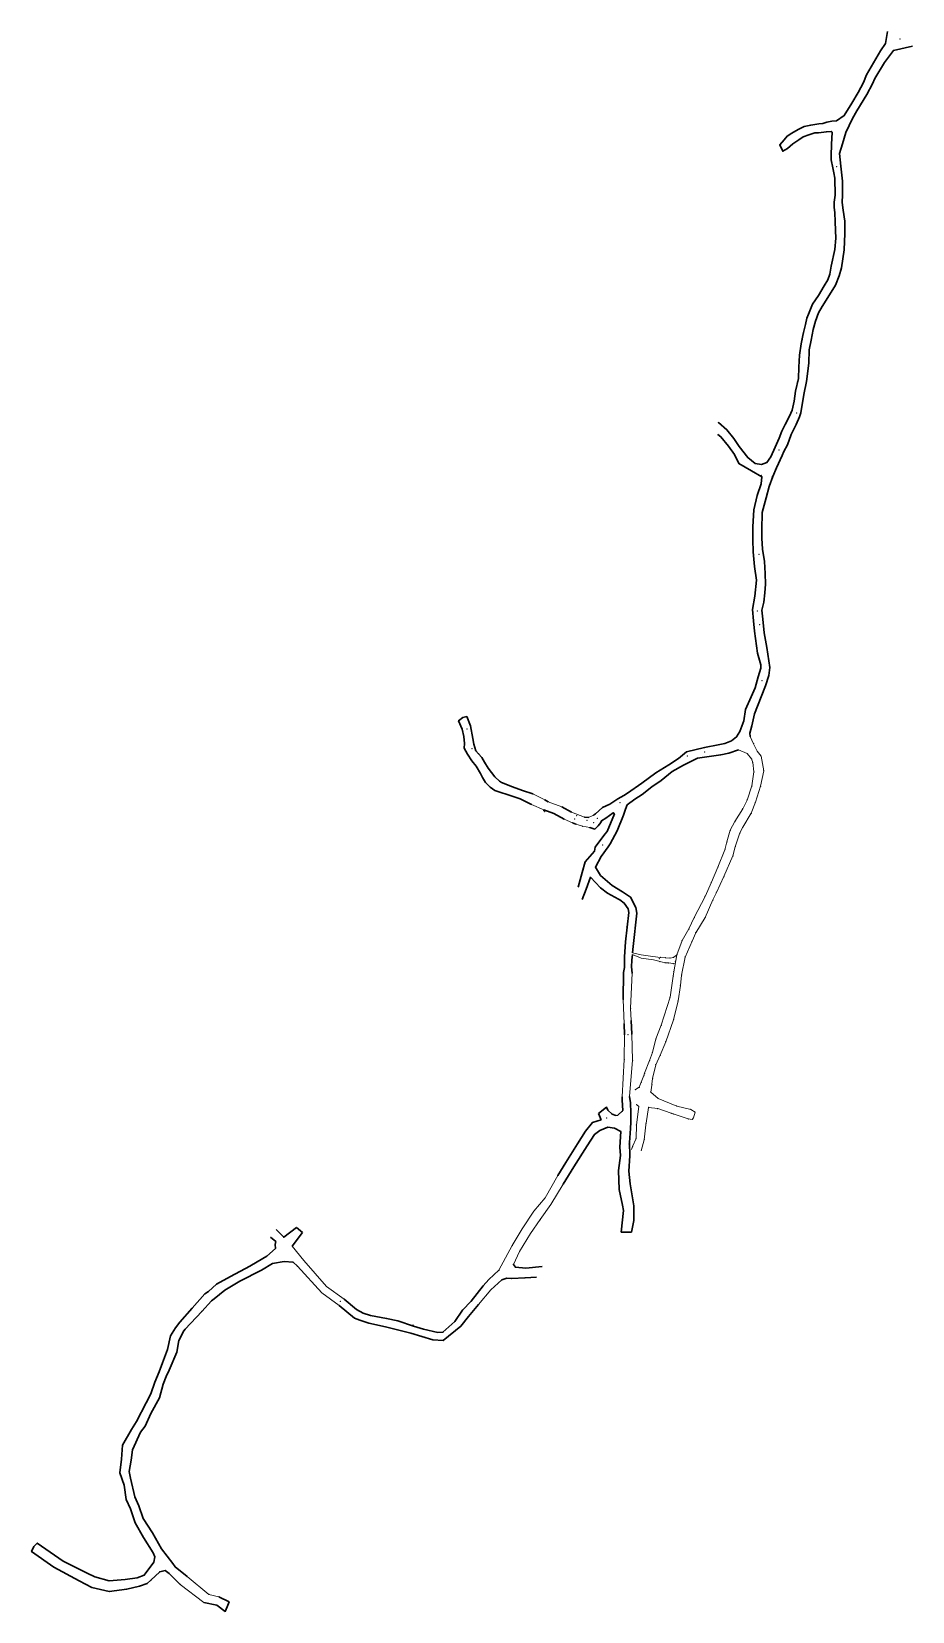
# Model space of a CAD drawing. Header units: millimetres. Extents: x 649599 to 649932, y 4146965 to 4147563.
import ezdxf

# ---------------------------------------------------------------- set-up
doc = ezdxf.new("R2010")
doc.units = ezdxf.units.MM
doc.header["$PDSIZE"] = -2
for name, color, linetype, lineweight in [('2564', 3, 'Continuous', 0), ('2590', 132, 'Continuous', 0), ('FERE', 5, 'Continuous', 0), ('INIT_COORD', 5, 'Continuous', 0)]:
    doc.layers.add(name, color=color, linetype=linetype, lineweight=lineweight)

msp = doc.modelspace()

# ---------------------------------------------------------------- linework, layer by layer
at = {"layer": '2564', "lineweight": 0}
for p, q in [((649872.02, 4147293.44, 2594.74), (649870.81, 4147296.11, 2594.54)), ((649866.32, 4147291.08, 2594.77), (649869.67, 4147289.69, 2594.85)), ((649869.67, 4147289.69, 2594.85), (649871.29, 4147287.67, 2594.93)), ((649873.46, 4147290.61, 2594.67), (649872.02, 4147293.44, 2594.74)), ((649874.89, 4147288.78, 2594.44), (649873.46, 4147290.61, 2594.67)), ((649871.29, 4147287.67, 2594.93), (649871.75, 4147286.29, 2594.11)), ((649871.75, 4147286.29, 2594.11), (649872.15, 4147282.78, 2593.66)), ((649875.88, 4147283.19, 2593.71), (649874.89, 4147288.78, 2594.44)), ((649872.15, 4147282.78, 2593.66), (649871.42, 4147277.44, 2592.52)), ((649874.68, 4147277.35, 2592.68), (649875.88, 4147283.19, 2593.71)), ((649867.97, 4147268.81, 2590.56), (649869.6, 4147272.08, 2591.5)), ((649871.42, 4147277.44, 2592.52), (649869.6, 4147272.08, 2591.5)), ((649872.77, 4147271.26, 2591.4), (649874.68, 4147277.35, 2592.68)), ((649864.98, 4147263.94, 2589.94), (649867.97, 4147268.81, 2590.56)), ((649871.16, 4147267.12, 2590.34), (649867.96, 4147261.8, 2589.78)), ((649872.77, 4147271.26, 2591.4), (649871.16, 4147267.12, 2590.34)), ((649861.98, 4147256.27, 2587.47), (649863.23, 4147260.7, 2588.35)), ((649864.98, 4147263.94, 2589.94), (649863.23, 4147260.7, 2588.35)), ((649867.96, 4147261.8, 2589.78), (649866.89, 4147259.66, 2588.39)), ((649861.17, 4147253.32, 2587.28), (649861.98, 4147256.27, 2587.47)), ((649865.1, 4147254.42, 2587.44), (649864.21, 4147250.96, 2586.94)), ((649866.89, 4147259.66, 2588.39), (649865.1, 4147254.42, 2587.44)), ((649858.57, 4147246.74, 2586.29), (649861.17, 4147253.32, 2587.28)), ((649864.21, 4147250.96, 2586.94), (649860.84, 4147243.12, 2585.95)), ((649856.08, 4147240.98, 2585.5), (649858.57, 4147246.74, 2586.29)), ((649860.84, 4147243.12, 2585.95), (649857.99, 4147237.13, 2585.01)), ((649853.68, 4147235.62, 2584.51), (649856.08, 4147240.98, 2585.5)), ((649857.99, 4147237.13, 2585.01), (649856.65, 4147234.27, 2584.57)), ((649849.61, 4147227.63, 2582.89), (649853.68, 4147235.62, 2584.51)), ((649856.65, 4147234.27, 2584.57), (649853.76, 4147227.64, 2583.12)), ((649847.54, 4147223.29, 2581.91), (649849.61, 4147227.63, 2582.89)), ((649853.76, 4147227.64, 2583.12), (649850.15, 4147221.86, 2582.01)), ((649845, 4147218.9, 2581.35), (649843, 4147213.53, 2580.36)), ((649847.54, 4147223.29, 2581.91), (649845, 4147218.9, 2581.35)), ((649846.13, 4147212.62, 2580.32), (649848.74, 4147218.66, 2581.36)), ((649848.74, 4147218.66, 2581.36), (649850.15, 4147221.86, 2582.01)), ((649843, 4147213.53, 2580.36), (649841.79, 4147207.07, 2579.05)), ((649844.8, 4147205.83, 2578.99), (649846.13, 4147212.62, 2580.32)), ((649841.79, 4147207.07, 2579.05), (649841.6, 4147205.46, 2579.08)), ((649841.6, 4147205.46, 2579.08), (649840.4, 4147197.45, 2577.78)), ((649843.44, 4147196.06, 2577.82), (649844.34, 4147201.92, 2578.5)), ((649844.34, 4147201.92, 2578.5), (649844.8, 4147205.83, 2578.99)), ((649840.4, 4147197.45, 2577.78), (649837.09, 4147186.84, 2578.08)), ((649841.77, 4147188.94, 2577.11), (649843.44, 4147196.06, 2577.82)), ((649838.78, 4147180.6, 2575.58), (649841.77, 4147188.94, 2577.11)), ((649837.09, 4147186.84, 2578.08), (649835.03, 4147181.66, 2575.58)), ((649833.56, 4147164.51, 2573.12), (649833.77, 4147166.64, 2573.66)), ((649827.79, 4147156.75, 2573.16), (649828.58, 4147156.06, 2573.21)), ((649849.91, 4147153.93, 2574.13), (649848.23, 4147154.96, 2572.68)), ((649849.91, 4147153.93, 2574.13), (649849.35, 4147151.81, 2574.06)), ((649848.75, 4147151.13, 2572.74), (649847.3, 4147151.4, 2572.74)), ((649849.35, 4147151.81, 2574.06), (649848.75, 4147151.13, 2574.06)), ((649826.25, 4147140.9, 2569.19), (649825.84, 4147139.83, 2569.19)), ((649827.52, 4147143.9, 2570.28), (649826.25, 4147140.9, 2569.19)), ((649829.51, 4147139.32, 2570), (649830.61, 4147143.51, 2570))]:
    msp.add_line(p, q, dxfattribs=at)
at = {"layer": '2564'}
for p, q in [((649833.74, 4147176.47, 2575.01), (649832.64, 4147173.43, 2574.18)), ((649835.03, 4147181.66, 2575.58), (649833.74, 4147176.47, 2575.01)), ((649838.78, 4147180.6, 2575.58), (649836.68, 4147175.49, 2575.02)), ((649832.64, 4147173.43, 2574.18), (649830.79, 4147168.65, 2573.98)), ((649834.98, 4147171.9, 2574.02), (649833.77, 4147166.64, 2573.66)), ((649836.68, 4147175.49, 2575.02), (649834.98, 4147171.9, 2574.02)), ((649829.49, 4147165.25, 2573.28), (649828.73, 4147163.38, 2573.05)), ((649830.51, 4147167.76, 2573.67), (649829.49, 4147165.25, 2573.28)), ((649830.79, 4147168.65, 2573.98), (649830.51, 4147167.76, 2573.67)), ((649833.48, 4147164.19, 2572.87), (649833.08, 4147161.53, 2572.87)), ((649833.56, 4147164.51, 2573.12), (649833.48, 4147164.19, 2573.12)), ((649828.73, 4147163.38, 2573.05), (649827.29, 4147162.51, 2573.01)), ((649833.08, 4147161.53, 2572.87), (649835.91, 4147159.11, 2572.53)), ((649835.91, 4147159.11, 2572.53), (649842.93, 4147156.26, 2572.67)), ((649828.58, 4147156.06, 2573.21), (649827.69, 4147149.13, 2570.65)), ((649832.29, 4147155.71, 2573.21), (649831.31, 4147149.73, 2570.52)), ((649832.29, 4147155.71, 2573.21), (649835.78, 4147155.29, 2572.58)), ((649835.78, 4147155.29, 2572.58), (649840.84, 4147153.52, 2573.91)), ((649840.84, 4147153.52, 2573.91), (649841.64, 4147153.24, 2572.55)), ((649841.64, 4147153.24, 2572.55), (649847.3, 4147151.4, 2572.74)), ((649842.93, 4147156.26, 2572.67), (649848.23, 4147154.96, 2572.68)), ((649827.69, 4147149.13, 2570.65), (649827.52, 4147143.9, 2570.28)), ((649831.24, 4147149.11, 2570.65), (649830.61, 4147143.51, 2570)), ((649831.31, 4147149.73, 2570.52), (649831.24, 4147149.11, 2570.65))]:
    msp.add_line(p, q, dxfattribs=at)
at = {"layer": '2564', "lineweight": 0}
for p in [(649869.67, 4147289.69, 2594.85), (649872.02, 4147293.44, 2594.74), (649873.46, 4147290.61, 2594.67), (649871.29, 4147287.67, 2594.93), (649871.75, 4147286.29, 2594.11), (649874.89, 4147288.78, 2594.44), (649872.15, 4147282.78, 2593.66), (649875.88, 4147283.19, 2593.71), (649869.6, 4147272.08, 2591.5), (649871.42, 4147277.44, 2592.52), (649874.68, 4147277.35, 2592.68), (649867.97, 4147268.81, 2590.56), (649871.16, 4147267.12, 2590.34), (649872.77, 4147271.26, 2591.4), (649863.23, 4147260.7, 2588.35), (649864.98, 4147263.94, 2589.94), (649867.96, 4147261.8, 2589.78), (649861.98, 4147256.27, 2587.47), (649865.1, 4147254.42, 2587.44), (649866.89, 4147259.66, 2588.39), (649861.17, 4147253.32, 2587.28), (649864.21, 4147250.96, 2586.94), (649858.57, 4147246.74, 2586.29), (649860.84, 4147243.12, 2585.95), (649856.08, 4147240.98, 2585.5), (649857.99, 4147237.13, 2585.01), (649853.68, 4147235.62, 2584.51), (649856.65, 4147234.27, 2584.57), (649849.61, 4147227.63, 2582.89), (649853.76, 4147227.64, 2583.12), (649845, 4147218.9, 2581.35), (649847.54, 4147223.29, 2581.91), (649848.74, 4147218.66, 2581.36), (649850.15, 4147221.86, 2582.01), (649836.39, 4147212, 2588.02), (649836.79, 4147212.5, 2587.72), (649838.59, 4147212.4, 2585.79), (649840.34, 4147212.26, 2583.2), (649841.67, 4147212.54, 2581.24), (649843, 4147213.53, 2580.36), (649846.13, 4147212.62, 2580.32), (649836.61, 4147210.93, 2587.98), (649838.46, 4147210.52, 2585.75), (649839.87, 4147210.42, 2583.42), (649841.62, 4147210.19, 2581.29), (649841.79, 4147207.07, 2579.05), (649842.43, 4147211.08, 2582.78), (649841.6, 4147205.46, 2579.08), (649844.34, 4147201.92, 2578.5), (649844.8, 4147205.83, 2578.99), (649840.4, 4147197.45, 2577.78), (649843.44, 4147196.06, 2577.82), (649841.77, 4147188.94, 2577.11), (649837.09, 4147186.84, 2576.06), (649833.74, 4147176.47, 2575.01), (649835.03, 4147181.66, 2575.58), (649835.03, 4147181.66, 2578.19), (649835.03, 4147181.66, 2575.58), (649838.78, 4147180.6, 2575.58), (649832.64, 4147173.43, 2574.18), (649834.98, 4147171.9, 2574.02), (649834.98, 4147171.9, 2574.02), (649834.98, 4147171.9, 2574.02), (649836.68, 4147175.49, 2575.02), (649836.68, 4147175.49, 2575.02), (649836.68, 4147175.49, 2575.02), (649829.49, 4147165.25, 2573.28), (649829.49, 4147165.25, 2573.28), (649829.49, 4147165.25, 2573.28), (649830.51, 4147167.76, 2573.67), (649830.79, 4147168.65, 2574.98), (649833.56, 4147164.51, 2573.12), (649833.77, 4147166.64, 2573.66), (649827.29, 4147162.51, 2573.01), (649828.73, 4147163.38, 2573.05), (649828.73, 4147163.38, 2573.05), (649828.73, 4147163.38, 2573.05), (649833.08, 4147161.53, 2572.87), (649833.08, 4147161.53, 2572.87), (649833.08, 4147161.53, 2572.87), (649835.91, 4147159.11, 2572.53), (649835.91, 4147159.11, 2572.53), (649835.91, 4147159.11, 2572.53), (649827.79, 4147156.75, 2573.16), (649832.29, 4147155.71, 2573.21), (649832.29, 4147155.71, 2573.21), (649835.78, 4147155.29, 2572.58), (649840.84, 4147153.52, 2573.91), (649841.64, 4147153.24, 2572.55), (649842.93, 4147156.26, 2572.67), (649842.93, 4147156.26, 2572.67), (649842.93, 4147156.26, 2572.67), (649848.23, 4147154.96, 2572.68), (649827.69, 4147149.13, 2570.65), (649831.31, 4147149.73, 2570.52), (649831.31, 4147149.73, 2570.52), (649847.3, 4147151.4, 2572.74), (649826.25, 4147140.9, 2569.19), (649826.25, 4147140.9, 2569.19), (649827.52, 4147143.9, 2570.28), (649827.52, 4147143.9, 2570.28), (649830.61, 4147143.51, 2570), (649830.61, 4147143.51, 2570)]:
    msp.add_point(p, dxfattribs=at)
at = {"layer": '2590', "color": 5, "lineweight": 30}
for p, q in [((649922.01, 4147558.56, 2606.07), (649922.81, 4147563.08, 2603.48)), ((649920.06, 4147555.8, 2606.06), (649914.87, 4147546.75, 2605.83)), ((649922.01, 4147558.56, 2606.07), (649920.06, 4147555.8, 2606.06)), ((649921.62, 4147551.39, 2606.11), (649925, 4147555.98, 2606.1)), ((649925, 4147555.98, 2606.1), (649932.21, 4147557.53, 2606.01)), ((649917.94, 4147545.37, 2605.83), (649921.62, 4147551.39, 2606.11)), ((649913.69, 4147543.79, 2605.38), (649911.65, 4147540.04, 2604.59)), ((649914.87, 4147546.75, 2605.83), (649913.69, 4147543.79, 2605.38)), ((649914.97, 4147539.27, 2604.96), (649917.08, 4147543.33, 2605.57)), ((649917.08, 4147543.33, 2605.57), (649917.94, 4147545.37, 2605.83)), ((649909.31, 4147535.94, 2603.83), (649906.4, 4147531.28, 2603)), ((649911.65, 4147540.04, 2604.59), (649909.31, 4147535.94, 2603.83)), ((649911.22, 4147533.13, 2603.74), (649914.97, 4147539.27, 2604.96)), ((649901.65, 4147529.14, 2601.27), (649899.85, 4147528.84, 2601.24)), ((649903.41, 4147529.26, 2601.45), (649901.65, 4147529.14, 2601.27)), ((649903.41, 4147529.26, 2601.45), (649906.4, 4147531.28, 2603)), ((649906.98, 4147524.82, 2602.2), (649909.54, 4147530.23, 2603.05)), ((649909.54, 4147530.23, 2603.05), (649911.22, 4147533.13, 2603.74)), ((649884.71, 4147523.48, 2599.28), (649883.61, 4147522.07, 2599.22)), ((649886.5, 4147524.66, 2599.19), (649884.71, 4147523.48, 2599.28)), ((649888.88, 4147526.05, 2599.6), (649886.5, 4147524.66, 2599.19)), ((649891.19, 4147527.1, 2599.99), (649888.88, 4147526.05, 2599.6)), ((649889.14, 4147522.07, 2599.38), (649890.77, 4147523.18, 2599.7)), ((649890.77, 4147523.18, 2599.7), (649893.01, 4147523.95, 2599.88)), ((649893.68, 4147527.68, 2600.19), (649891.19, 4147527.1, 2599.99)), ((649893.01, 4147523.95, 2599.88), (649895.2, 4147524.75, 2600.35)), ((649896.71, 4147528.1, 2600.88), (649893.68, 4147527.68, 2600.19)), ((649895.2, 4147524.75, 2600.35), (649896.59, 4147524.71, 2600.67)), ((649896.59, 4147524.71, 2600.67), (649899.65, 4147525.14, 2600.88)), ((649898.3, 4147528.27, 2600.9), (649896.71, 4147528.1, 2600.88)), ((649899.85, 4147528.84, 2601.24), (649898.3, 4147528.27, 2600.9)), ((649899.65, 4147525.14, 2600.88), (649901.54, 4147525.28, 2601.31)), ((649901.81, 4147524.98, 2602.13), (649901.52, 4147520.3, 2601.88)), ((649901.81, 4147524.98, 2602.13), (649901.54, 4147525.28, 2601.31)), ((649905.7, 4147520.52, 2601.82), (649906.98, 4147524.82, 2602.2)), ((649883.61, 4147522.07, 2599.22), (649881.94, 4147520.2, 2599.26)), ((649881.94, 4147520.2, 2599.26), (649883.07, 4147517.76, 2599.62)), ((649883.07, 4147517.76, 2599.62), (649884.9, 4147518.8, 2599.33)), ((649884.9, 4147518.8, 2599.33), (649886.95, 4147520.6, 2599.34)), ((649886.95, 4147520.6, 2599.34), (649889.14, 4147522.07, 2599.38)), ((649901.38, 4147516.21, 2601.09), (649901.52, 4147520.3, 2601.88)), ((649904.53, 4147516.95, 2601.11), (649905.7, 4147520.52, 2601.82)), ((649905.14, 4147512.06, 2600.91), (649904.53, 4147516.95, 2601.11)), ((649901.38, 4147516.21, 2601.09), (649901.48, 4147514.5, 2601.14)), ((649901.48, 4147514.5, 2601.14), (649902.04, 4147511.5, 2601.07)), ((649902.04, 4147511.5, 2601.07), (649902.46, 4147509.66, 2600.99)), ((649905.73, 4147506.43, 2600.71), (649905.14, 4147512.06, 2600.91)), ((649902.46, 4147509.66, 2600.99), (649902.8, 4147507.59, 2601.03)), ((649902.8, 4147507.59, 2601.03), (649902.95, 4147501.2, 2600.75)), ((649905.7, 4147501.26, 2600.91), (649905.73, 4147506.43, 2600.71)), ((649902.56, 4147498.51, 2600.75), (649902.95, 4147501.2, 2600.75)), ((649905.7, 4147501.26, 2600.91), (649905.66, 4147498.42, 2600.72)), ((649902.56, 4147496.64, 2600.64), (649902.56, 4147498.51, 2600.75)), ((649902.85, 4147494.46, 2600.6), (649902.56, 4147496.64, 2600.64)), ((649902.89, 4147491.15, 2600.56), (649902.85, 4147494.46, 2600.6)), ((649905.66, 4147498.42, 2600.72), (649905.99, 4147495.42, 2600.74)), ((649905.99, 4147495.42, 2600.74), (649906.63, 4147491.33, 2600.74)), ((649903.14, 4147487.82, 2600.54), (649902.89, 4147491.15, 2600.56)), ((649903.15, 4147484.82, 2600.48), (649903.14, 4147487.82, 2600.54)), ((649906.63, 4147491.33, 2600.74), (649906.65, 4147486.66, 2600.66)), ((649902.85, 4147480.53, 2601.08), (649903.15, 4147484.82, 2600.48)), ((649906.65, 4147486.66, 2600.66), (649906.36, 4147480.46, 2600.47)), ((649902.85, 4147480.53, 2601.08), (649901.42, 4147474.29, 2600.1)), ((649905.39, 4147473.63, 2600.22), (649906.36, 4147480.46, 2600.47)), ((649900.2, 4147469.14, 2599.7), (649898.77, 4147466.85, 2599.85)), ((649900.91, 4147471.17, 2599.85), (649900.2, 4147469.14, 2599.7)), ((649901.42, 4147474.29, 2600.1), (649900.91, 4147471.17, 2599.85)), ((649903.14, 4147467.11, 2599.83), (649904.48, 4147470.55, 2599.89)), ((649904.48, 4147470.55, 2599.89), (649905.39, 4147473.63, 2600.22)), ((649896.61, 4147463.2, 2599.63), (649894.4, 4147459.93, 2599.73)), ((649898.77, 4147466.85, 2599.85), (649896.61, 4147463.2, 2599.63)), ((649897.97, 4147459.03, 2599.63), (649900.84, 4147463.38, 2599.74)), ((649900.84, 4147463.38, 2599.74), (649903.14, 4147467.11, 2599.83)), ((649894.4, 4147459.93, 2599.73), (649892.8, 4147456.07, 2599.51)), ((649896.59, 4147456.63, 2599.57), (649897.97, 4147459.03, 2599.63)), ((649891.77, 4147452.21, 2599.32), (649890.85, 4147448.67, 2599.19)), ((649892.28, 4147454.52, 2599.45), (649891.77, 4147452.21, 2599.32)), ((649892.8, 4147456.07, 2599.51), (649892.28, 4147454.52, 2599.45)), ((649894.59, 4147450.24, 2599.16), (649895.53, 4147453.42, 2599.4)), ((649895.53, 4147453.42, 2599.4), (649896.59, 4147456.63, 2599.57)), ((649890.85, 4147448.67, 2599.19), (649890.11, 4147444.9, 2599.05)), ((649893.15, 4147442.6, 2598.85), (649893.83, 4147446.24, 2599.06)), ((649893.83, 4147446.24, 2599.06), (649894.59, 4147450.24, 2599.16)), ((649889.41, 4147440.53, 2598.72), (649889.19, 4147435.96, 2598.41)), ((649890.11, 4147444.9, 2599.05), (649889.41, 4147440.53, 2598.72)), ((649892.95, 4147437.49, 2598.55), (649893.15, 4147442.6, 2598.85)), ((649889.19, 4147435.96, 2598.41), (649889.04, 4147431.67, 2598.04)), ((649892.09, 4147430.65, 2597.98), (649892.95, 4147437.49, 2598.55)), ((649889.04, 4147431.67, 2598.04), (649887.94, 4147426.88, 2597.96)), ((649891.1, 4147425.65, 2598.05), (649892.09, 4147430.65, 2597.98)), ((649887.43, 4147423.13, 2597.87), (649886.69, 4147419.69, 2598.11)), ((649887.94, 4147426.88, 2597.96), (649887.43, 4147423.13, 2597.87)), ((649889.91, 4147418.7, 2598), (649891.1, 4147425.65, 2598.05)), ((649885.62, 4147417.41, 2597.79), (649883.97, 4147414.34, 2597.7)), ((649886.69, 4147419.69, 2598.11), (649885.62, 4147417.41, 2597.79)), ((649888.21, 4147414.25, 2597.67), (649889.48, 4147417.27, 2597.83)), ((649889.48, 4147417.27, 2597.83), (649889.91, 4147418.7, 2598)), ((649858.57, 4147410.49, 2594.53), (649859.7, 4147409.58, 2594.72)), ((649861.9, 4147412.3, 2594.72), (649858.76, 4147415.02, 2594.65)), ((649862.5, 4147406.06, 2594.97), (649859.7, 4147409.58, 2594.72)), ((649861.9, 4147412.3, 2594.72), (649864.58, 4147408.99, 2594.97)), ((649882.77, 4147411.74, 2597.66), (649881.71, 4147409.07, 2597.7)), ((649883.97, 4147414.34, 2597.7), (649882.77, 4147411.74, 2597.66)), ((649884.9, 4147406.67, 2597.97), (649886.33, 4147410.58, 2597.76)), ((649886.33, 4147410.58, 2597.76), (649888.21, 4147414.25, 2597.67)), ((649864.81, 4147402.91, 2595.27), (649862.5, 4147406.06, 2594.97)), ((649864.58, 4147408.99, 2594.97), (649866.57, 4147406.01, 2595.25)), ((649866.57, 4147406.01, 2595.25), (649869.93, 4147401.75, 2596.12)), ((649878.56, 4147402.03, 2597.19), (649880.24, 4147405.77, 2598.2)), ((649881.71, 4147409.07, 2597.7), (649880.24, 4147405.77, 2598.2)), ((649883.57, 4147404.03, 2597.82), (649882.93, 4147402.51, 2597.17)), ((649883.57, 4147404.03, 2597.82), (649884.9, 4147406.67, 2597.97)), ((649866.43, 4147399.53, 2596.08), (649864.81, 4147402.91, 2595.27)), ((649871.3, 4147396.72, 2596.58), (649866.43, 4147399.53, 2596.08)), ((649869.93, 4147401.75, 2596.12), (649872.71, 4147399.54, 2596.6)), ((649872.71, 4147399.54, 2596.6), (649875, 4147399.19, 2596.97)), ((649875, 4147399.19, 2596.97), (649877.12, 4147399.96, 2597.17)), ((649877.12, 4147399.96, 2597.17), (649878.56, 4147402.03, 2597.19)), ((649880.78, 4147397.88, 2597.05), (649879.3, 4147394.63, 2596.98)), ((649882.93, 4147402.51, 2597.17), (649880.78, 4147397.88, 2597.05)), ((649875.21, 4147394.55, 2597.12), (649871.3, 4147396.72, 2596.58)), ((649873.35, 4147387.39, 2596.66), (649874.89, 4147391.88, 2596.83)), ((649874.89, 4147391.88, 2596.83), (649875.21, 4147394.55, 2597.12)), ((649879.3, 4147394.63, 2596.98), (649877.99, 4147390.85, 2596.85)), ((649872.13, 4147382.02, 2596.31), (649873.35, 4147387.39, 2596.66)), ((649876.78, 4147386.54, 2596.51), (649875.31, 4147380.98, 2596.14)), ((649877.99, 4147390.85, 2596.85), (649876.78, 4147386.54, 2596.51)), ((649871.81, 4147375.5, 2596.16), (649872.13, 4147382.02, 2596.31)), ((649875.31, 4147380.98, 2596.14), (649875.14, 4147374.4, 2595.98)), ((649871.74, 4147370.63, 2596.11), (649871.81, 4147375.5, 2596.16)), ((649875.14, 4147374.4, 2595.98), (649875.19, 4147371.31, 2596.01)), ((649871.89, 4147366.13, 2596.01), (649871.74, 4147370.63, 2596.11)), ((649875.19, 4147371.31, 2596.01), (649875.49, 4147367.08, 2596.02)), ((649872.45, 4147360.55, 2596.13), (649871.89, 4147366.13, 2596.01)), ((649875.49, 4147367.08, 2596.02), (649876.16, 4147362.4, 2596.11)), ((649876.16, 4147362.4, 2596.11), (649876.5, 4147357.88, 2596.19)), ((649873.11, 4147355.4, 2595.94), (649872.45, 4147360.55, 2596.13)), ((649876.5, 4147357.88, 2596.19), (649876.55, 4147353.83, 2596.18)), ((649872.55, 4147349.27, 2595.99), (649873.11, 4147355.4, 2595.94)), ((649876.31, 4147350.57, 2596.28), (649875.89, 4147347.04, 2596.49)), ((649876.55, 4147353.83, 2596.18), (649876.31, 4147350.57, 2596.28)), ((649871.64, 4147344.2, 2595.74), (649872.55, 4147349.27, 2595.99)), ((649872, 4147339.96, 2595.45), (649871.64, 4147344.2, 2595.74)), ((649875.89, 4147347.04, 2596.49), (649875.22, 4147344.04, 2595.74)), ((649875.22, 4147344.04, 2595.74), (649875.6, 4147340.6, 2595.31)), ((649872.46, 4147336.09, 2595.19), (649872, 4147339.96, 2595.45)), ((649875.6, 4147340.6, 2595.31), (649876.05, 4147335.45, 2595.25)), ((649873.57, 4147327.74, 2595.28), (649872.46, 4147336.09, 2595.19)), ((649876.05, 4147335.45, 2595.25), (649877.03, 4147329.82, 2595.26)), ((649874.76, 4147323.33, 2594.94), (649873.57, 4147327.74, 2595.28)), ((649877.03, 4147329.82, 2595.26), (649878.26, 4147322.29, 2595.23)), ((649873.83, 4147318.77, 2595.13), (649874.77, 4147322.06, 2594.94)), ((649874.77, 4147322.06, 2594.94), (649874.76, 4147323.33, 2594.94)), ((649878.26, 4147322.29, 2595.23), (649877.86, 4147319.21, 2595.15)), ((649871.09, 4147311.22, 2594.67), (649872.68, 4147314.55, 2594.71)), ((649872.68, 4147314.55, 2594.71), (649873.83, 4147318.77, 2595.13)), ((649876.59, 4147315.32, 2595), (649874.97, 4147311.24, 2594.94)), ((649877.86, 4147319.21, 2595.15), (649876.59, 4147315.32, 2595)), ((649868.94, 4147306.34, 2594.8), (649871.09, 4147311.22, 2594.67)), ((649874.97, 4147311.24, 2594.94), (649872.42, 4147304.74, 2594.72)), ((649761.87, 4147303.35, 2594.1), (649760.31, 4147302.16, 2594.14)), ((649760.31, 4147302.16, 2594.14), (649761.62, 4147298.97, 2594.13)), ((649763.4, 4147303.69, 2594.1), (649761.87, 4147303.35, 2594.1)), ((649764.79, 4147300.19, 2594.07), (649763.4, 4147303.69, 2594.1)), ((649868.4, 4147302.11, 2594.31), (649866.82, 4147298.04, 2594.36)), ((649868.94, 4147306.34, 2594.8), (649868.4, 4147302.11, 2594.31)), ((649871.38, 4147300.18, 2594.36), (649872.42, 4147304.74, 2594.72)), ((649761.62, 4147298.97, 2594.13), (649762.29, 4147296.19, 2594.02)), ((649762.29, 4147296.19, 2594.02), (649762.5, 4147293.51, 2594.01)), ((649765.76, 4147295.46, 2593.95), (649764.79, 4147300.19, 2594.07)), ((649865.61, 4147295.99, 2594.37), (649863.67, 4147294.51, 2594.51)), ((649866.82, 4147298.04, 2594.36), (649865.61, 4147295.99, 2594.37)), ((649870.63, 4147297.48, 2594.5), (649871.38, 4147300.18, 2594.36)), ((649870.81, 4147296.11, 2594.54), (649870.63, 4147297.48, 2594.5)), ((649762.5, 4147293.51, 2594.01), (649762.49, 4147291.73, 2594.05)), ((649762.49, 4147291.73, 2594.05), (649763.73, 4147289.53, 2594.41)), ((649766.06, 4147293.23, 2594.35), (649765.76, 4147295.46, 2593.95)), ((649766.9, 4147290.77, 2594.08), (649766.06, 4147293.23, 2594.35)), ((649767.91, 4147289.63, 2594.26), (649766.9, 4147290.77, 2594.08)), ((649769.1, 4147288.22, 2594.25), (649767.91, 4147289.63, 2594.26)), ((649846.69, 4147290.41, 2595.43), (649843.58, 4147287.83, 2594.43)), ((649853.51, 4147291.98, 2595.2), (649846.69, 4147290.41, 2595.43)), ((649858.62, 4147293, 2595.36), (649853.51, 4147291.98, 2595.2)), ((649861.19, 4147293.53, 2594.86), (649858.62, 4147293, 2595.36)), ((649859.62, 4147289.29, 2595.07), (649862.66, 4147289.88, 2595)), ((649863.67, 4147294.51, 2594.51), (649861.19, 4147293.53, 2594.86)), ((649862.66, 4147289.88, 2595), (649866.32, 4147291.08, 2594.77)), ((649763.73, 4147289.53, 2594.41), (649765.38, 4147286.98, 2594.34)), ((649765.38, 4147286.98, 2594.34), (649766.95, 4147284.96, 2594.26)), ((649766.95, 4147284.96, 2594.26), (649768.63, 4147282.16, 2593.77)), ((649770.13, 4147286.41, 2594.22), (649769.1, 4147288.22, 2594.25)), ((649771.53, 4147284.15, 2593.71), (649770.13, 4147286.41, 2594.22)), ((649774.08, 4147280.84, 2593.99), (649771.53, 4147284.15, 2593.71)), ((649839.99, 4147285.4, 2594.74), (649834.99, 4147282.38, 2595.17)), ((649843.58, 4147287.83, 2594.43), (649839.99, 4147285.4, 2594.74)), ((649841.23, 4147282.93, 2594.72), (649845.46, 4147285.31, 2594.46)), ((649845.46, 4147285.31, 2594.46), (649847.98, 4147286.59, 2595.38)), ((649847.98, 4147286.59, 2595.38), (649850.84, 4147287.96, 2595.23)), ((649850.84, 4147287.96, 2595.23), (649854.31, 4147288.47, 2595.12)), ((649854.31, 4147288.47, 2595.12), (649859.62, 4147289.29, 2595.07)), ((649768.63, 4147282.16, 2593.77), (649769.36, 4147280.59, 2593.76)), ((649769.36, 4147280.59, 2593.76), (649770.55, 4147278.77, 2593.82)), ((649770.55, 4147278.77, 2593.82), (649772.24, 4147277.04, 2594.21)), ((649775.85, 4147279.23, 2594.27), (649774.08, 4147280.84, 2593.99)), ((649776.52, 4147278.75, 2594.19), (649775.85, 4147279.23, 2594.27)), ((649780.8, 4147277.17, 2594.13), (649776.52, 4147278.75, 2594.19)), ((649829.69, 4147278.53, 2595.19), (649824.25, 4147274.69, 2595.26)), ((649834.99, 4147282.38, 2595.17), (649829.69, 4147278.53, 2595.19)), ((649833.49, 4147277.06, 2595.28), (649836.99, 4147279.48, 2595.2)), ((649836.99, 4147279.48, 2595.2), (649841.23, 4147282.93, 2594.72)), ((649772.24, 4147277.04, 2594.21), (649773.99, 4147275.74, 2594.15)), ((649773.99, 4147275.74, 2594.15), (649775.61, 4147275.16, 2594.04)), ((649775.61, 4147275.16, 2594.04), (649779.53, 4147273.94, 2593.9)), ((649779.53, 4147273.94, 2593.9), (649783.61, 4147272.58, 2594)), ((649784.56, 4147275.72, 2594.17), (649780.8, 4147277.17, 2594.13)), ((649783.61, 4147272.58, 2594), (649787.88, 4147270.46, 2593.92)), ((649788.48, 4147274.42, 2594.05), (649784.56, 4147275.72, 2594.17)), ((649794.28, 4147271.48, 2595.65), (649792.98, 4147272.15, 2594.09)), ((649820.66, 4147272.54, 2594.91), (649817.65, 4147270.54, 2594.93)), ((649822.89, 4147273.77, 2595.23), (649820.66, 4147272.54, 2594.91)), ((649824.25, 4147274.69, 2595.26), (649822.89, 4147273.77, 2595.23)), ((649824.14, 4147270.32, 2594.69), (649827.06, 4147272.45, 2595.22)), ((649827.06, 4147272.45, 2595.22), (649829.8, 4147274.24, 2595.19)), ((649829.8, 4147274.24, 2595.19), (649833.49, 4147277.06, 2595.28)), ((649792.58, 4147268.4, 2594.56), (649796.44, 4147267.02, 2594.1)), ((649796.44, 4147267.02, 2594.1), (649800.27, 4147264.89, 2594.82)), ((649803.04, 4147267.54, 2594.85), (649799.46, 4147269.48, 2594.99)), ((649812.12, 4147266.86, 2594.81), (649811.47, 4147266.37, 2594.77)), ((649814.87, 4147269.3, 2595.18), (649812.12, 4147266.86, 2594.81)), ((649817.65, 4147270.54, 2594.93), (649814.87, 4147269.3, 2595.18)), ((649816.03, 4147265.2, 2595.07), (649818.89, 4147267.33, 2594.99)), ((649819.37, 4147266.85, 2594.9), (649816.59, 4147260.14, 2594.63)), ((649818.89, 4147267.33, 2594.99), (649819.37, 4147266.85, 2594.78)), ((649820.42, 4147260.46, 2594.76), (649822.75, 4147266.4, 2594.88)), ((649822.75, 4147266.4, 2594.74), (649823.57, 4147268.71, 2594.81)), ((649823.57, 4147268.71, 2594.81), (649824.14, 4147270.32, 2594.69)), ((649803.5, 4147263.53, 2594.75), (649804.77, 4147262.99, 2594.67)), ((649809.58, 4147265.53, 2594.77), (649807.95, 4147265.67, 2594.82)), ((649810.01, 4147261.68, 2595.1), (649811.89, 4147261.12, 2595.53)), ((649813.16, 4147262.29, 2595.14), (649814.15, 4147263.58, 2595)), ((649814.15, 4147263.58, 2595), (649814.51, 4147264.28, 2595.07)), ((649814.51, 4147264.28, 2595.07), (649816.03, 4147265.2, 2595.07)), ((649816.59, 4147260.14, 2594.63), (649815.75, 4147259.13, 2594.83)), ((649817.67, 4147255.56, 2594.7), (649820.42, 4147260.46, 2594.76)), ((649811.8, 4147252.71, 2594.56), (649812.05, 4147254.25, 2594.89)), ((649815.75, 4147259.13, 2594.83), (649812.05, 4147254.25, 2594.89)), ((649814.37, 4147250.7, 2594.68), (649816.98, 4147254.35, 2594.68)), ((649816.98, 4147254.35, 2594.68), (649817.67, 4147255.56, 2594.7)), ((649808.24, 4147248.69, 2595.04), (649807.12, 4147244.68, 2594.82)), ((649808.24, 4147248.69, 2595.04), (649811.8, 4147252.71, 2594.56)), ((649812.12, 4147246.65, 2594.66), (649814.37, 4147250.7, 2594.68)), ((649805.58, 4147239.11, 2594.77), (649807.12, 4147244.68, 2594.82)), ((649808.65, 4147238.4, 2594.68), (649810.24, 4147242.85, 2594.66)), ((649810.24, 4147242.85, 2594.66), (649814.06, 4147238.88, 2594.69)), ((649814.09, 4147243.56, 2594.77), (649812.12, 4147246.65, 2594.66)), ((649814.09, 4147243.56, 2594.77), (649818.43, 4147239.77, 2594.7)), ((649807.08, 4147234.5, 2594.89), (649808.65, 4147238.4, 2594.68)), ((649814.06, 4147238.88, 2594.69), (649816.68, 4147236.8, 2594.8)), ((649816.68, 4147236.8, 2594.8), (649820.87, 4147234.61, 2594.96)), ((649818.43, 4147239.77, 2594.7), (649822.45, 4147237.33, 2595.27)), ((649822.45, 4147237.33, 2595.27), (649825.48, 4147235.35, 2594.36)), ((649820.87, 4147234.61, 2594.96), (649821.44, 4147234.33, 2594.94)), ((649821.44, 4147234.33, 2594.94), (649823.09, 4147233.06, 2594.25)), ((649823.09, 4147233.06, 2594.25), (649824.51, 4147230.88, 2594.41)), ((649824.79, 4147229.48, 2594.3), (649824.51, 4147230.88, 2594.41)), ((649825.48, 4147235.35, 2594.36), (649827.5, 4147231.36, 2594.24)), ((649827.5, 4147231.36, 2594.24), (649827.85, 4147229.31, 2594.27)), ((649823.59, 4147218.39, 2594.17), (649824.79, 4147229.48, 2594.45)), ((649827.85, 4147229.31, 2594.38), (649826.46, 4147216.62, 2594.33)), ((649823.2, 4147212.77, 2594.05), (649823.59, 4147218.39, 2594.17)), ((649823.1, 4147208.71, 2593.96), (649823.2, 4147212.77, 2594.05)), ((649826.16, 4147213.63, 2594.14), (649825.93, 4147211.42, 2594.14)), ((649826.46, 4147216.62, 2594.33), (649826.22, 4147214.21, 2594.23)), ((649822.78, 4147206.8, 2594.14), (649822.67, 4147196.57, 2594.16)), ((649823.1, 4147208.71, 2593.96), (649822.78, 4147206.8, 2594.14)), ((649825.93, 4147211.42, 2594.14), (649825.8, 4147208.98, 2594.06)), ((649825.8, 4147208.98, 2594.06), (649826.05, 4147206.5, 2594.16)), ((649825.92, 4147183.46, 2594.18), (649825.73, 4147188.58, 2593.96)), ((649823.01, 4147187.4, 2593.94), (649823.12, 4147183.26, 2594.43)), ((649822.23, 4147159.73, 2593.97), (649822.33, 4147158.46, 2593.44)), ((649822.58, 4147154.51, 2593.41), (649822.33, 4147158.46, 2593.44)), ((649825.11, 4147159.81, 2593.94), (649825.46, 4147157.45, 2593.42)), ((649813.3, 4147153.36, 2593), (649816.38, 4147155.76, 2593.48)), ((649814.3, 4147151.07, 2593.39), (649813.3, 4147153.36, 2593)), ((649816.88, 4147154.74, 2593.48), (649816.38, 4147155.76, 2593.48)), ((649818.47, 4147153.13, 2593.06), (649816.88, 4147154.74, 2593.48)), ((649819.87, 4147152.68, 2593.24), (649818.47, 4147153.13, 2593.06)), ((649820.51, 4147152.69, 2593.22), (649822.58, 4147154.51, 2593.17)), ((649825.46, 4147157.45, 2593.42), (649825.51, 4147153.65, 2593.29)), ((649825.51, 4147153.65, 2593.29), (649825.56, 4147150.35, 2593.17)), ((649808.36, 4147146.79, 2593.01), (649805.35, 4147141.95, 2592.66)), ((649811.08, 4147150.03, 2593.37), (649808.36, 4147146.79, 2593.01)), ((649814.3, 4147151.07, 2593.39), (649811.08, 4147150.03, 2593.37)), ((649811.81, 4147145.52, 2592.85), (649813.81, 4147147.04, 2592.86)), ((649813.81, 4147147.04, 2592.86), (649816.83, 4147148.29, 2593.1)), ((649816.83, 4147148.29, 2593.1), (649819.39, 4147147.87, 2593.57)), ((649819.39, 4147147.87, 2593.57), (649821.81, 4147146.58, 2594.32)), ((649821.81, 4147146.58, 2594.32), (649821.36, 4147140.64, 2595.75)), ((649825.05, 4147142.4, 2595.19), (649825.43, 4147147.8, 2594.1)), ((649825.43, 4147147.8, 2594.1), (649825.56, 4147150.16, 2593.17)), ((649825.56, 4147150.35, 2593.17), (649825.56, 4147150.16, 2593.17)), ((649805.35, 4147141.95, 2592.66), (649800.92, 4147134.83, 2592.31)), ((649803.96, 4147133.23, 2592.24), (649808.99, 4147141.17, 2592.8)), ((649808.99, 4147141.17, 2592.8), (649811.81, 4147145.52, 2592.85)), ((649821.36, 4147140.64, 2595.75), (649821.65, 4147137.49, 2596.17)), ((649825.05, 4147142.4, 2595.19), (649825.17, 4147137.41, 2596.36)), ((649800.92, 4147134.83, 2592.31), (649797.91, 4147129.93, 2592.1)), ((649821.65, 4147137.49, 2596.17), (649820.89, 4147131.84, 2597.17)), ((649825.17, 4147137.41, 2596.36), (649824.86, 4147131.64, 2597.05)), ((649803.96, 4147133.23, 2592.24), (649799.95, 4147126.69, 2592)), ((649820.89, 4147131.84, 2597.17), (649821.17, 4147124.63, 2597.91)), ((649824.86, 4147131.64, 2597.05), (649825.28, 4147126.74, 2597.64)), ((649821.17, 4147124.63, 2597.91), (649822.44, 4147118.66, 2597.78)), ((649825.28, 4147126.74, 2597.64), (649826.74, 4147118.51, 2597.87)), ((649822.82, 4147116.67, 2597.86), (649821.9, 4147108.48, 2597.86)), ((649822.44, 4147118.66, 2597.78), (649822.82, 4147116.67, 2597.86)), ((649826.74, 4147118.51, 2597.87), (649826.66, 4147112.91, 2597.93)), ((649694.12, 4147106.54, 2590.85), (649698.93, 4147110.28, 2590.85)), ((649698.93, 4147110.28, 2590.85), (649701.26, 4147108.39, 2590.85)), ((649826.66, 4147112.91, 2597.93), (649825.75, 4147108.49, 2597.85)), ((649691.05, 4147104.94, 2590.51), (649689.13, 4147106.56, 2590.76)), ((649690.9, 4147103.86, 2591.1), (649691.05, 4147104.94, 2590.51)), ((649694.12, 4147106.54, 2590.85), (649691.22, 4147109.54, 2590.63)), ((649697.34, 4147103.2, 2590.86), (649701.26, 4147108.39, 2590.86)), ((649821.9, 4147108.48, 2597.86), (649825.75, 4147108.49, 2597.85)), ((649687.71, 4147099.45, 2591.09), (649684.03, 4147097.2, 2591.44)), ((649690.95, 4147102.31, 2591.04), (649687.71, 4147099.45, 2591.09)), ((649690.9, 4147103.86, 2591.1), (649690.95, 4147102.31, 2591.04)), ((649673.89, 4147091.7, 2590.33), (649681.23, 4147095.66, 2590.65)), ((649685.71, 4147094.15, 2591.49), (649677.48, 4147089.89, 2590.6)), ((649681.23, 4147095.66, 2590.65), (649684.03, 4147097.2, 2591.44)), ((649685.71, 4147094.15, 2591.49), (649689.78, 4147096.68, 2591.08)), ((649689.78, 4147096.68, 2591.08), (649694.31, 4147097.34, 2590.74)), ((649694.31, 4147097.34, 2590.74), (649697.62, 4147097.08, 2590.8)), ((649697.62, 4147097.08, 2590.8), (649699.28, 4147095.61, 2590.87)), ((649781.07, 4147096.25, 2591.65), (649781.85, 4147095.21, 2591.91)), ((649781.85, 4147095.21, 2591.91), (649785.77, 4147094.9, 2592.55)), ((649785.77, 4147094.9, 2592.55), (649792.02, 4147095.53, 2593.59)), ((649665.55, 4147086.03, 2590.83), (649668.65, 4147088.77, 2590.77)), ((649671.83, 4147086.54, 2590.73), (649667.77, 4147083.2, 2590.86)), ((649668.65, 4147088.77, 2590.77), (649673.89, 4147091.7, 2590.33)), ((649677.48, 4147089.89, 2590.6), (649671.83, 4147086.54, 2590.73)), ((649765.1, 4147082.36, 2591.99), (649769.69, 4147088.11, 2591.83)), ((649771.84, 4147090.6, 2591.58), (649769.69, 4147088.11, 2591.83)), ((649778.58, 4147091.04, 2591.5), (649776.69, 4147090.44, 2591.54)), ((649780.36, 4147090.93, 2591.76), (649778.58, 4147091.04, 2591.5)), ((649785.53, 4147091.25, 2592.76), (649780.36, 4147090.93, 2591.76)), ((649789.78, 4147091.49, 2593.4), (649785.53, 4147091.25, 2592.76)), ((649664.16, 4147085.11, 2590.8), (649659.45, 4147079.73, 2590.84)), ((649663.07, 4147078.5, 2590.93), (649666.76, 4147082.44, 2590.85)), ((649665.55, 4147086.03, 2590.83), (649664.16, 4147085.11, 2590.8)), ((649667.77, 4147083.2, 2590.86), (649666.76, 4147082.44, 2590.85)), ((649667.77, 4147083.2, 2590.84), (649667.77, 4147083.2, 2590.84)), ((649720.85, 4147075.99, 2591.82), (649715.14, 4147080.68, 2591.89)), ((649716.95, 4147083.17, 2591.72), (649721.65, 4147079.19, 2591.53)), ((649761.78, 4147078.97, 2592.12), (649765.1, 4147082.36, 2591.99)), ((649767.9, 4147081.05, 2592.07), (649764.08, 4147076.6, 2592.11)), ((649653.11, 4147072.28, 2590.95), (649654.75, 4147074.44, 2590.42)), ((649659.45, 4147079.73, 2590.84), (649654.75, 4147074.44, 2590.42)), ((649656.78, 4147071.79, 2591.32), (649663.07, 4147078.5, 2590.93)), ((649720.85, 4147075.99, 2591.82), (649722.88, 4147075.15, 2591.89)), ((649724.19, 4147077.76, 2591.84), (649721.65, 4147079.19, 2591.53)), ((649726.27, 4147073.99, 2592.02), (649722.88, 4147075.15, 2591.89)), ((649727.02, 4147076.9, 2591.9), (649724.19, 4147077.76, 2591.84)), ((649727.02, 4147076.9, 2591.9), (649733.08, 4147075.84, 2592.19)), ((649737.33, 4147074.98, 2592.22), (649733.08, 4147075.84, 2592.19)), ((649743.26, 4147072.93, 2592.22), (649737.33, 4147074.98, 2592.22)), ((649758.86, 4147074.61, 2592.2), (649754.38, 4147070.61, 2592.01)), ((649761.78, 4147078.97, 2592.12), (649758.86, 4147074.61, 2592.2)), ((649764.09, 4147076.61, 2592), (649761.18, 4147072.93, 2592.2)), ((649650.13, 4147064.02, 2590.8), (649651.22, 4147069.18, 2591.2)), ((649651.22, 4147069.18, 2591.2), (649653.11, 4147072.28, 2590.95)), ((649654.42, 4147067.5, 2590.97), (649656.31, 4147071.18, 2590.86)), ((649656.78, 4147071.79, 2591.32), (649656.31, 4147071.18, 2590.86)), ((649726.27, 4147073.99, 2592.02), (649732.62, 4147072.67, 2592.23)), ((649732.62, 4147072.67, 2592.23), (649742.2, 4147070.2, 2592.11)), ((649742.2, 4147070.2, 2592.11), (649746.46, 4147069.01, 2592.11)), ((649747.09, 4147071.77, 2592), (649743.26, 4147072.93, 2592)), ((649750.63, 4147067.73, 2592.01), (649746.44, 4147069.02, 2592.14)), ((649752.43, 4147070.54, 2592.17), (649747.09, 4147071.77, 2592)), ((649754.38, 4147070.61, 2592.01), (649752.43, 4147070.54, 2592.17)), ((649761.18, 4147072.93, 2593.57), (649754.52, 4147067.49, 2592.15)), ((649650.13, 4147064.02, 2590.8), (649648.16, 4147059.02, 2590.96)), ((649650.71, 4147056.18, 2591), (649653.56, 4147063.06, 2590.99)), ((649653.56, 4147063.06, 2590.99), (649654.42, 4147067.5, 2590.97)), ((649754.52, 4147067.49, 2592.15), (649750.63, 4147067.73, 2592.01)), ((649648.16, 4147059.02, 2590.96), (649646.89, 4147055.59, 2591.04)), ((649643.8, 4147047.28, 2591.31), (649645.23, 4147051.67, 2591.21)), ((649646.89, 4147055.59, 2591.04), (649645.23, 4147051.67, 2591.21)), ((649647.06, 4147045.81, 2591.31), (649648.41, 4147050.9, 2591.07)), ((649648.41, 4147050.9, 2591.07), (649649.56, 4147053.84, 2590.99)), ((649649.56, 4147053.84, 2590.99), (649650.71, 4147056.18, 2591)), ((649642.05, 4147043.87, 2591.19), (649643.8, 4147047.28, 2591.31)), ((649647.06, 4147045.81, 2591.31), (649643.7, 4147039.82, 2591.01)), ((649638.35, 4147036.79, 2591.13), (649642.05, 4147043.87, 2591.19)), ((649643.7, 4147039.82, 2591.01), (649641.61, 4147035.05, 2591.18)), ((649636.45, 4147033.76, 2591.12), (649633.05, 4147027.84, 2591.36)), ((649638.35, 4147036.79, 2591.13), (649636.45, 4147033.76, 2591.12)), ((649639.8, 4147032.73, 2590.91), (649636.86, 4147026.06, 2591.14)), ((649641.61, 4147035.05, 2591.18), (649639.8, 4147032.73, 2590.91)), ((649633.05, 4147027.84, 2591.36), (649632.6, 4147022.53, 2591.48)), ((649632.06, 4147017.42, 2591.21), (649632.6, 4147022.53, 2591.48)), ((649636.33, 4147022.13, 2591.42), (649635.54, 4147017.86, 2591.02)), ((649636.86, 4147026.06, 2591.14), (649636.33, 4147022.13, 2591.42)), ((649633.62, 4147012.68, 2590.89), (649632.06, 4147017.42, 2591.21)), ((649635.54, 4147017.86, 2591.02), (649636.08, 4147015.34, 2590.99)), ((649636.08, 4147015.34, 2590.99), (649637.74, 4147008.22, 2590.87)), ((649634.38, 4147007.25, 2591.1), (649633.62, 4147012.68, 2590.89)), ((649634.38, 4147007.25, 2591.1), (649636.03, 4147003.68, 2591.13)), ((649636.03, 4147003.68, 2591.13), (649637.82, 4146998.39, 2591.65)), ((649637.74, 4147008.22, 2590.87), (649639.24, 4147004.84, 2591.14)), ((649639.24, 4147004.84, 2591.14), (649640.85, 4147000.13, 2591.12)), ((649637.82, 4146998.39, 2591.65), (649640.94, 4146992.91, 2591.47)), ((649640.85, 4147000.13, 2591.12), (649644.45, 4146994.59, 2591.46)), ((649599.48, 4146989.45, 2591.71), (649600.71, 4146990.78, 2592.04)), ((649610.61, 4146983.89, 2591.85), (649600.71, 4146990.78, 2592.04)), ((649640.94, 4146992.91, 2591.47), (649644.66, 4146987.1, 2591.56)), ((649644.45, 4146994.59, 2591.46), (649647.8, 4146988.63, 2591.51)), ((649598.6, 4146987.53, 2592.09), (649599.48, 4146989.45, 2591.71)), ((649598.6, 4146987.53, 2592.09), (649607.01, 4146981.66, 2591.91)), ((649645.29, 4146985.54, 2591.41), (649644.66, 4146987.1, 2591.56)), ((649645.29, 4146985.54, 2591.41), (649644.94, 4146983.58, 2591.34)), ((649647.8, 4146988.63, 2591.51), (649652.05, 4146982.98, 2591.77)), ((649607.01, 4146981.66, 2591.91), (649616.66, 4146976.47, 2591.61)), ((649619.64, 4146979.42, 2591.94), (649610.61, 4146983.89, 2591.85)), ((649622.57, 4146977.96, 2591.58), (649619.64, 4146979.42, 2591.94)), ((649638.53, 4146977.66, 2591.47), (649641.29, 4146978.65, 2592.18)), ((649644.94, 4146983.58, 2591.34), (649641.29, 4146978.65, 2592.18)), ((649647.14, 4146979.94, 2591.69), (649643.78, 4146976.69, 2591.98)), ((649649.19, 4146980.44, 2591.9), (649647.14, 4146979.94, 2591.69)), ((649649.19, 4146980.44, 2591.9), (649650.68, 4146979.27, 2591.6)), ((649650.68, 4146979.27, 2591.6), (649654.88, 4146975.09, 2591.73)), ((649652.05, 4146982.98, 2591.77), (649652.97, 4146981.74, 2591.63)), ((649652.97, 4146981.74, 2591.63), (649657.56, 4146978.11, 2591.75)), ((649616.66, 4146976.47, 2591.61), (649621.36, 4146974, 2592.01)), ((649621.36, 4146974, 2592.01), (649628.03, 4146972.4, 2591.9)), ((649627.93, 4146976.43, 2591.73), (649622.57, 4146977.96, 2591.58)), ((649633.99, 4146976.94, 2591.38), (649627.93, 4146976.43, 2591.73)), ((649628.03, 4146972.4, 2591.9), (649634.63, 4146973.33, 2591.42)), ((649638.53, 4146977.66, 2591.47), (649633.99, 4146976.94, 2591.38)), ((649639.49, 4146974.5, 2591.49), (649634.63, 4146973.33, 2591.42)), ((649642.36, 4146975.4, 2591.36), (649639.49, 4146974.5, 2591.49)), ((649642.36, 4146975.4, 2591.36), (649643.78, 4146976.69, 2591.98)), ((649663.78, 4146968.31, 2592.63), (649668.81, 4146967.21, 2592.92)), ((649668.81, 4146967.21, 2592.92), (649671.93, 4146964.9, 2592.23)), ((649669.57, 4146970.45, 2592.05), (649673.41, 4146968.46, 2592.14)), ((649672.7, 4146966.6, 2591.78), (649671.93, 4146964.9, 2592.23)), ((649673.41, 4146968.46, 2592.14), (649672.7, 4146966.6, 2591.78))]:
    msp.add_line(p, q, dxfattribs=at)
at = {"layer": '2590', "color": 5}
for p, q in [((649788.48, 4147274.42, 2594.05), (649792.98, 4147272.15, 2594.09)), ((649787.88, 4147270.46, 2593.92), (649792.58, 4147268.4, 2594.56)), ((649794.28, 4147271.48, 2595.65), (649799.46, 4147269.48, 2594.99)), ((649807.95, 4147265.67, 2594.82), (649803.04, 4147267.54, 2594.85)), ((649811.47, 4147266.37, 2594.77), (649809.58, 4147265.53, 2594.77)), ((649803.48, 4147263.53, 2594.75), (649800.27, 4147264.89, 2594.82)), ((649807.27, 4147262.17, 2595.03), (649804.77, 4147262.99, 2594.67)), ((649810.01, 4147261.68, 2595.1), (649807.27, 4147262.17, 2595.03)), ((649813.16, 4147262.29, 2595.14), (649811.89, 4147261.12, 2595.53)), ((649826.05, 4147206.5, 2594.16), (649825.46, 4147193.25, 2593.93)), ((649823.01, 4147187.4, 2593.94), (649822.67, 4147196.57, 2594.16)), ((649825.73, 4147188.58, 2593.96), (649825.46, 4147193.25, 2593.93)), ((649823.07, 4147173.86, 2593.75), (649823.12, 4147183.26, 2594.43)), ((649826.25, 4147173.57, 2593.57), (649825.92, 4147183.46, 2594.18)), ((649822.23, 4147159.73, 2593.97), (649823.07, 4147173.86, 2593.75)), ((649825.11, 4147159.81, 2593.94), (649826.25, 4147173.57, 2593.57)), ((649819.87, 4147152.68, 2593.24), (649820.51, 4147152.69, 2593.22)), ((649797.91, 4147129.93, 2592.1), (649793.09, 4147121.44, 2591.76)), ((649799.95, 4147126.69, 2592), (649795.22, 4147118.94, 2591.83)), ((649788.77, 4147116.38, 2591.61), (649784.36, 4147109.73, 2591.79)), ((649793.09, 4147121.44, 2591.76), (649788.77, 4147116.38, 2591.61)), ((649795.22, 4147118.94, 2591.83), (649791.28, 4147113.28, 2591.91)), ((649791.28, 4147113.28, 2591.91), (649787.53, 4147107.97, 2591.91)), ((649784.36, 4147109.73, 2591.79), (649780.64, 4147103.38, 2591.96)), ((649787.53, 4147107.97, 2591.91), (649783.4, 4147101.19, 2591.92)), ((649697.34, 4147103.2, 2590.86), (649701.73, 4147097.74, 2590.98)), ((649780.64, 4147103.38, 2591.96), (649775.59, 4147094.05, 2591.27)), ((649783.4, 4147101.19, 2591.92), (649781.07, 4147096.25, 2591.65)), ((649699.28, 4147095.61, 2590.87), (649708.51, 4147085.56, 2590.92)), ((649701.73, 4147097.74, 2590.98), (649710.35, 4147087.88, 2590.82)), ((649775.59, 4147094.05, 2591.27), (649771.84, 4147090.6, 2591.58)), ((649710.35, 4147087.88, 2590.82), (649716.95, 4147083.17, 2591.72)), ((649767.9, 4147081.05, 2592.07), (649772.55, 4147086.69, 2591.83)), ((649772.55, 4147086.69, 2591.83), (649776.69, 4147090.44, 2591.54)), ((649708.51, 4147085.56, 2590.92), (649715.14, 4147080.68, 2591.89)), ((649654.88, 4146975.09, 2591.73), (649663.78, 4146968.31, 2591.63)), ((649657.56, 4146978.11, 2591.75), (649665.77, 4146971.33, 2592)), ((649665.77, 4146971.33, 2592), (649669.57, 4146970.45, 2592.05))]:
    msp.add_line(p, q, dxfattribs=at)
at = {"layer": '2590', "lineweight": 0}
for p in [(649920.06, 4147555.8, 2606.06), (649922.01, 4147558.56, 2606.07), (649925, 4147555.98, 2606.1), (649921.62, 4147551.39, 2606.11), (649913.69, 4147543.79, 2605.38), (649914.87, 4147546.75, 2605.83), (649917.08, 4147543.33, 2605.57), (649917.94, 4147545.37, 2605.83), (649909.31, 4147535.94, 2603.83), (649911.65, 4147540.04, 2604.59), (649914.97, 4147539.27, 2604.96), (649901.65, 4147529.14, 2601.27), (649903.41, 4147529.26, 2601.45), (649906.4, 4147531.28, 2603), (649909.54, 4147530.23, 2603.05), (649911.22, 4147533.13, 2603.74), (649884.71, 4147523.48, 2599.28), (649886.5, 4147524.66, 2599.19), (649888.88, 4147526.05, 2599.6), (649890.77, 4147523.18, 2599.7), (649891.19, 4147527.1, 2599.99), (649893.01, 4147523.95, 2599.88), (649893.68, 4147527.68, 2600.19), (649895.2, 4147524.75, 2600.35), (649896.59, 4147524.71, 2600.67), (649896.71, 4147528.1, 2600.88), (649898.3, 4147528.27, 2600.9), (649899.65, 4147525.14, 2600.88), (649899.85, 4147528.84, 2601.24), (649901.54, 4147525.28, 2601.31), (649901.81, 4147524.98, 2602.13), (649906.98, 4147524.82, 2602.2), (649881.94, 4147520.2, 2599.26), (649883.07, 4147517.76, 2599.62), (649883.61, 4147522.07, 2599.22), (649884.9, 4147518.8, 2599.33), (649886.95, 4147520.6, 2599.34), (649889.14, 4147522.07, 2599.38), (649901.52, 4147520.3, 2601.88), (649904.53, 4147516.95, 2601.11), (649905.7, 4147520.52, 2601.82), (649901.38, 4147516.21, 2601.09), (649901.48, 4147514.5, 2601.14), (649902.04, 4147511.5, 2601.07), (649903.51, 4147511.89, 2600.54), (649905.14, 4147512.06, 2600.91), (649902.46, 4147509.66, 2600.99), (649902.8, 4147507.59, 2601.03), (649905.73, 4147506.43, 2600.71), (649902.95, 4147501.2, 2600.75), (649905.7, 4147501.26, 2600.91), (649902.56, 4147498.51, 2600.75), (649902.56, 4147496.64, 2600.64), (649902.85, 4147494.46, 2600.6), (649905.66, 4147498.42, 2600.72), (649905.99, 4147495.42, 2600.74), (649902.89, 4147491.15, 2600.56), (649903.01, 4147487.08, 2600.58), (649903.14, 4147487.82, 2600.54), (649906.63, 4147491.33, 2600.74), (649906.68, 4147487.15, 2600.58), (649903.15, 4147484.82, 2600.48), (649906.65, 4147486.66, 2600.66), (649902.85, 4147480.53, 2601.08), (649906.36, 4147480.46, 2600.47), (649900.2, 4147469.14, 2599.7), (649900.91, 4147471.17, 2599.85), (649901.42, 4147474.29, 2600.1), (649904.13, 4147469.63, 2601.13), (649904.48, 4147470.55, 2599.89), (649904.97, 4147472.44, 2601.36), (649905.39, 4147473.63, 2600.22), (649896.61, 4147463.2, 2599.63), (649898.77, 4147466.85, 2599.85), (649900.84, 4147463.38, 2599.74), (649903.14, 4147467.11, 2599.83), (649894.4, 4147459.93, 2599.73), (649897.97, 4147459.03, 2599.63), (649891.77, 4147452.21, 2599.32), (649892.28, 4147454.52, 2599.45), (649892.8, 4147456.07, 2599.51), (649895.53, 4147453.42, 2599.4), (649896.59, 4147456.63, 2599.57), (649890.56, 4147446.41, 2600.55), (649890.85, 4147448.67, 2599.19), (649890.97, 4147448.94, 2600.88), (649893.83, 4147446.24, 2599.06), (649894.59, 4147450.24, 2599.16), (649889.41, 4147440.53, 2598.72), (649890.11, 4147444.9, 2599.05), (649893.15, 4147442.6, 2598.85), (649889.19, 4147435.96, 2598.41), (649892.95, 4147437.49, 2598.55), (649888.57, 4147430.46, 2599.27), (649889.04, 4147431.67, 2598.04), (649892.09, 4147430.65, 2597.98), (649892.21, 4147431.56, 2599.44), (649887.43, 4147423.13, 2597.87), (649887.94, 4147426.88, 2597.96), (649891.1, 4147425.65, 2598.05), (649885.62, 4147417.41, 2597.79), (649886.69, 4147419.69, 2598.11), (649888.33, 4147418.7, 2597.79), (649889.48, 4147417.27, 2597.83), (649889.91, 4147418.7, 2598), (649858.57, 4147410.49, 2594.53), (649858.76, 4147415.02, 2594.65), (649859.7, 4147409.58, 2594.72), (649861.9, 4147412.3, 2594.72), (649882.77, 4147411.74, 2597.66), (649883.97, 4147414.34, 2597.7), (649886.33, 4147410.58, 2597.76), (649888.21, 4147414.25, 2597.67), (649862.5, 4147406.06, 2594.97), (649864.58, 4147408.99, 2594.97), (649866.57, 4147406.01, 2595.25), (649880.24, 4147405.77, 2598.2), (649881.64, 4147404.61, 2597.82), (649881.71, 4147409.07, 2597.7), (649883.57, 4147404.03, 2597.82), (649884.9, 4147406.67, 2597.97), (649864.81, 4147402.91, 2595.27), (649866.43, 4147399.53, 2596.08), (649869.93, 4147401.75, 2596.12), (649872.71, 4147399.54, 2596.6), (649875, 4147399.19, 2596.97), (649877.12, 4147399.96, 2597.17), (649878.56, 4147402.03, 2597.19), (649880.78, 4147397.88, 2597.05), (649882.93, 4147402.51, 2597.17), (649871.3, 4147396.72, 2596.58), (649874.89, 4147391.88, 2596.83), (649875.01, 4147395.01, 2598.22), (649875.21, 4147394.55, 2597.12), (649879.02, 4147394.42, 2598.55), (649879.3, 4147394.63, 2596.98), (649873.35, 4147387.39, 2596.66), (649876.78, 4147386.54, 2596.51), (649877.99, 4147390.85, 2596.85), (649872.13, 4147382.02, 2596.31), (649875.31, 4147380.98, 2596.14), (649871.81, 4147375.5, 2596.16), (649875.14, 4147374.4, 2595.98), (649871.74, 4147370.63, 2596.11), (649875.19, 4147371.31, 2596.01), (649871.89, 4147366.13, 2596.01), (649874.08, 4147365.14, 2595.55), (649875.49, 4147367.08, 2596.02), (649876.16, 4147362.4, 2596.11), (649872.45, 4147360.55, 2596.13), (649876.5, 4147357.88, 2596.19), (649873.11, 4147355.4, 2595.94), (649876.31, 4147350.57, 2596.28), (649876.55, 4147353.83, 2596.18), (649871.64, 4147344.2, 2595.74), (649872.55, 4147349.27, 2595.99), (649873.43, 4147343.74, 2595.75), (649875.22, 4147344.04, 2595.74), (649875.89, 4147347.04, 2596.49), (649872, 4147339.96, 2595.45), (649874.34, 4147338.56, 2594.92), (649875.6, 4147340.6, 2595.31), (649872.46, 4147336.09, 2595.19), (649876.05, 4147335.45, 2595.25), (649873.57, 4147327.74, 2595.28), (649877.03, 4147329.82, 2595.26), (649874.76, 4147323.33, 2594.94), (649874.77, 4147322.06, 2594.94), (649878.26, 4147322.29, 2595.23), (649872.68, 4147314.55, 2594.71), (649873.83, 4147318.77, 2595.13), (649875.23, 4147317.34, 2594.62), (649876.59, 4147315.32, 2595), (649877.86, 4147319.21, 2595.15), (649871.09, 4147311.22, 2594.67), (649874.97, 4147311.24, 2594.94), (649760.31, 4147302.16, 2594.14), (649761.87, 4147303.35, 2594.1), (649763.4, 4147303.69, 2594.1), (649868.4, 4147302.11, 2594.31), (649868.94, 4147306.34, 2594.8), (649872.42, 4147304.74, 2594.72), (649761.62, 4147298.97, 2594.13), (649762.29, 4147296.19, 2594.02), (649763.47, 4147299.01, 2594.02), (649764.79, 4147300.19, 2594.07), (649865.61, 4147295.99, 2594.37), (649866.82, 4147298.04, 2594.36), (649870.63, 4147297.48, 2594.5), (649870.81, 4147296.11, 2594.54), (649871.38, 4147300.18, 2594.36), (649762.49, 4147291.73, 2594.05), (649762.5, 4147293.51, 2594.01), (649765.45, 4147291.57, 2593.89), (649765.76, 4147295.46, 2593.95), (649766.06, 4147293.23, 2594.35), (649766.9, 4147290.77, 2594.08), (649767.91, 4147289.63, 2594.26), (649846.69, 4147290.41, 2595.43), (649853.51, 4147291.98, 2595.2), (649853.55, 4147290.29, 2595.06), (649858.62, 4147293, 2595.36), (649861.19, 4147293.53, 2594.86), (649862.66, 4147289.88, 2595), (649863.67, 4147294.51, 2594.51), (649866.32, 4147291.08, 2594.77), (649763.73, 4147289.53, 2594.41), (649765.38, 4147286.98, 2594.34), (649766.95, 4147284.96, 2594.26), (649769.1, 4147288.22, 2594.25), (649770.13, 4147286.41, 2594.22), (649771.53, 4147284.15, 2593.71), (649839.99, 4147285.4, 2594.74), (649843.58, 4147287.83, 2594.43), (649845.46, 4147285.31, 2594.46), (649846.94, 4147288.8, 2595.17), (649847.98, 4147286.59, 2595.38), (649850.84, 4147287.96, 2595.23), (649854.31, 4147288.47, 2595.12), (649859.62, 4147289.29, 2595.07), (649768.63, 4147282.16, 2593.77), (649769.36, 4147280.59, 2593.76), (649770.55, 4147278.77, 2593.82), (649774.08, 4147280.84, 2593.99), (649775.85, 4147279.23, 2594.27), (649776.52, 4147278.75, 2594.19), (649829.69, 4147278.53, 2595.19), (649834.99, 4147282.38, 2595.17), (649836.99, 4147279.48, 2595.2), (649841.23, 4147282.93, 2594.72), (649772.24, 4147277.04, 2594.21), (649773.99, 4147275.74, 2594.15), (649775.61, 4147275.16, 2594.04), (649779.53, 4147273.94, 2593.9), (649780.8, 4147277.17, 2594.13), (649783.61, 4147272.58, 2594), (649784.56, 4147275.72, 2594.17), (649788.48, 4147274.42, 2594.05), (649792.98, 4147272.15, 2594.09), (649820.66, 4147272.54, 2594.91), (649822.89, 4147273.77, 2595.23), (649824.25, 4147274.69, 2595.26), (649827.06, 4147272.45, 2595.22), (649829.8, 4147274.24, 2595.19), (649833.49, 4147277.06, 2595.28), (649787.88, 4147270.46, 2593.92), (649792.49, 4147268.04, 2597.51), (649792.58, 4147268.4, 2594.56), (649792.93, 4147267.77, 2595.86), (649794.28, 4147271.48, 2595.65), (649796.44, 4147267.02, 2594.1), (649799.46, 4147269.48, 2594.99), (649803.04, 4147267.54, 2594.85), (649805.06, 4147266.21, 2595.06), (649811.47, 4147266.37, 2594.77), (649812.12, 4147266.86, 2594.81), (649814.87, 4147269.3, 2595.18), (649817.65, 4147270.54, 2594.93), (649818.89, 4147267.33, 2594.99), (649819.37, 4147266.85, 2594.9), (649821.44, 4147271.13, 2594.72), (649822.75, 4147266.4, 2594.88), (649823.57, 4147268.71, 2594.81), (649824.14, 4147270.32, 2594.69), (649800.27, 4147264.89, 2594.82), (649803.5, 4147263.53, 2594.75), (649804.33, 4147264.91, 2594.48), (649804.77, 4147262.99, 2594.67), (649807.27, 4147262.17, 2595.03), (649807.95, 4147265.67, 2594.82), (649808.94, 4147264.42, 2594.45), (649809.58, 4147265.53, 2594.77), (649810.01, 4147261.68, 2595.1), (649811.52, 4147263.57, 2594.51), (649811.89, 4147261.12, 2595.53), (649812.84, 4147265.15, 2594.59), (649813.16, 4147262.29, 2595.14), (649814.15, 4147263.58, 2595), (649814.51, 4147264.28, 2595.07), (649816.03, 4147265.2, 2595.07), (649816.59, 4147260.14, 2594.63), (649820.42, 4147260.46, 2594.76), (649812.05, 4147254.25, 2594.89), (649814.92, 4147255.1, 2594.47), (649815.75, 4147259.13, 2594.83), (649816.98, 4147254.35, 2594.68), (649817.67, 4147255.56, 2594.7), (649808.24, 4147248.69, 2595.04), (649811.8, 4147252.71, 2594.56), (649814.37, 4147250.7, 2594.68), (649807.12, 4147244.68, 2594.82), (649810.24, 4147242.85, 2594.78), (649812.12, 4147246.65, 2594.66), (649814.09, 4147243.56, 2594.77), (649808.65, 4147238.4, 2594.68), (649814.06, 4147238.88, 2594.69), (649816.68, 4147236.8, 2594.8), (649818.43, 4147239.77, 2594.7), (649822.45, 4147237.33, 2595.27), (649820.87, 4147234.61, 2594.96), (649821.44, 4147234.33, 2594.94), (649823.09, 4147233.06, 2594.25), (649824.51, 4147230.88, 2594.41), (649825.48, 4147235.35, 2594.36), (649827.5, 4147231.36, 2594.24), (649824.04, 4147224.07, 2594.45), (649824.79, 4147229.48, 2594.3), (649827.85, 4147229.31, 2594.38), (649827.85, 4147229.31, 2594.27), (649823.59, 4147218.39, 2594.17), (649823.2, 4147212.77, 2594.05), (649826.46, 4147216.62, 2594.33), (649822.78, 4147206.8, 2594.14), (649823.1, 4147208.71, 2593.96), (649825.8, 4147208.98, 2594.06), (649825.93, 4147211.42, 2594.14), (649826.05, 4147206.5, 2594.16), (649822.67, 4147196.57, 2594.16), (649825.46, 4147193.25, 2593.93), (649825.73, 4147188.58, 2593.96), (649823.01, 4147187.4, 2593.94), (649823.12, 4147183.26, 2594.43), (649824.51, 4147183.23, 2594.65), (649825.92, 4147183.46, 2594.18), (649823.07, 4147173.86, 2593.75), (649826.25, 4147173.57, 2593.57), (649822.23, 4147159.73, 2593.97), (649822.33, 4147158.46, 2593.44), (649825.11, 4147159.81, 2593.94), (649816.38, 4147155.76, 2593.48), (649818.47, 4147153.13, 2593.06), (649819.87, 4147152.68, 2593.24), (649819.87, 4147152.68, 2593.24), (649820.51, 4147152.69, 2593.22), (649822.32, 4147154.28, 2593.17), (649825.46, 4147157.45, 2593.42), (649808.36, 4147146.79, 2593.01), (649811.08, 4147150.03, 2593.37), (649813.81, 4147147.04, 2592.86), (649814.23, 4147151.23, 2593.05), (649816.41, 4147151.76, 2593.41), (649816.83, 4147148.29, 2593.1), (649819.39, 4147147.87, 2593.57), (649821.81, 4147146.58, 2594.32), (649825.43, 4147147.8, 2594.1), (649825.56, 4147150.16, 2593.17), (649805.35, 4147141.95, 2592.66), (649808.99, 4147141.17, 2592.8), (649811.81, 4147145.52, 2592.85), (649821.36, 4147140.64, 2595.75), (649824.81, 4147141.83, 2592.89), (649825.05, 4147142.4, 2595.19), (649800.92, 4147134.83, 2592.31), (649821.65, 4147137.49, 2596.17), (649824.99, 4147134.65, 2597.33), (649825.17, 4147137.41, 2596.36), (649797.91, 4147129.93, 2592.1), (649803.96, 4147133.23, 2592.24), (649820.89, 4147131.84, 2597.17), (649824.86, 4147131.64, 2597.05), (649799.95, 4147126.69, 2592), (649821.17, 4147124.63, 2597.91), (649825.28, 4147126.74, 2597.64), (649788.77, 4147116.38, 2591.61), (649793.09, 4147121.44, 2591.76), (649795.22, 4147118.94, 2591.83), (649822.44, 4147118.66, 2597.78), (649822.82, 4147116.67, 2597.86), (649826.74, 4147118.51, 2597.87), (649791.28, 4147113.28, 2591.91), (649826.66, 4147112.91, 2597.93), (649691.05, 4147104.94, 2590.51), (649694.12, 4147106.54, 2590.85), (649700.2, 4147109.23, 2592.82), (649784.36, 4147109.73, 2591.79), (649787.53, 4147107.97, 2591.91), (649823.72, 4147108.48, 2597.92), (649687.71, 4147099.45, 2591.09), (649690.9, 4147103.86, 2591.1), (649690.95, 4147102.31, 2591.04), (649697.34, 4147103.2, 2590.86), (649780.64, 4147103.38, 2591.96), (649783.4, 4147101.19, 2591.92), (649681.23, 4147095.66, 2590.65), (649684.03, 4147097.2, 2591.44), (649685.71, 4147094.15, 2591.49), (649689.78, 4147096.68, 2591.08), (649694.31, 4147097.34, 2590.74), (649697.62, 4147097.08, 2590.8), (649699.28, 4147095.61, 2590.87), (649701.73, 4147097.74, 2590.98), (649775.59, 4147094.05, 2591.27), (649781.07, 4147096.25, 2591.65), (649781.85, 4147095.21, 2591.91), (649785.77, 4147094.9, 2592.55), (649668.65, 4147088.77, 2590.77), (649671.83, 4147086.54, 2590.73), (649673.89, 4147091.7, 2590.33), (649677.48, 4147089.89, 2590.6), (649710.35, 4147087.88, 2590.82), (649769.69, 4147088.11, 2591.83), (649771.84, 4147090.6, 2591.58), (649772.55, 4147086.69, 2591.83), (649776.69, 4147090.44, 2591.54), (649778.58, 4147091.04, 2591.5), (649780.36, 4147090.93, 2591.76), (649785.53, 4147091.25, 2592.76), (649664.16, 4147085.11, 2590.8), (649665.55, 4147086.03, 2590.83), (649666.76, 4147082.44, 2590.85), (649667.77, 4147083.2, 2590.84), (649708.51, 4147085.56, 2590.92), (649715.14, 4147080.68, 2591.89), (649715.5, 4147082.24, 2591.57), (649716.93, 4147083.16, 2591.69), (649765.1, 4147082.36, 2591.99), (649767.9, 4147081.05, 2592.07), (649654.75, 4147074.44, 2590.42), (649659.45, 4147079.73, 2590.84), (649663.07, 4147078.5, 2590.93), (649720.85, 4147075.99, 2591.82), (649721.65, 4147079.19, 2591.53), (649722.88, 4147075.15, 2591.89), (649724.19, 4147077.76, 2591.84), (649727.02, 4147076.9, 2591.9), (649733.08, 4147075.84, 2592.19), (649737.33, 4147074.98, 2592.22), (649758.86, 4147074.61, 2592.2), (649761.78, 4147078.97, 2592.12), (649764.08, 4147076.6, 2592.11), (649651.22, 4147069.18, 2591.2), (649653.11, 4147072.28, 2590.95), (649656.31, 4147071.18, 2590.86), (649656.78, 4147071.79, 2591.32), (649726.27, 4147073.99, 2592.02), (649732.62, 4147072.67, 2592.23), (649742.2, 4147070.2, 2592.11), (649743.01, 4147073.33, 2592.05), (649743.26, 4147072.93, 2592.22), (649746.44, 4147069.02, 2592.14), (649747.09, 4147071.77, 2592), (649752.43, 4147070.54, 2592.17), (649754.38, 4147070.61, 2592.01), (649761.18, 4147072.93, 2592.2), (649650.13, 4147064.02, 2590.8), (649653.56, 4147063.06, 2590.99), (649654.42, 4147067.5, 2590.97), (649750.63, 4147067.73, 2592.01), (649754.52, 4147067.49, 2592.15), (649648.16, 4147059.02, 2590.96), (649645.23, 4147051.67, 2591.21), (649646.89, 4147055.59, 2591.04), (649648.41, 4147050.9, 2591.07), (649649.56, 4147053.84, 2590.99), (649650.71, 4147056.18, 2591), (649643.8, 4147047.28, 2591.31), (649647.06, 4147045.81, 2591.31), (649642.05, 4147043.87, 2591.19), (649643.7, 4147039.82, 2591.01), (649636.45, 4147033.76, 2591.12), (649638.35, 4147036.79, 2591.13), (649639.8, 4147032.73, 2590.91), (649641.61, 4147035.05, 2591.18), (649633.05, 4147027.84, 2591.36), (649632.6, 4147022.53, 2591.48), (649636.33, 4147022.13, 2591.42), (649636.86, 4147026.06, 2591.14), (649632.06, 4147017.42, 2591.21), (649635.54, 4147017.86, 2591.02), (649636.08, 4147015.34, 2590.99), (649633.62, 4147012.68, 2590.89), (649634.38, 4147007.25, 2591.1), (649636.03, 4147003.68, 2591.13), (649637.74, 4147008.22, 2590.87), (649639.24, 4147004.84, 2591.14), (649637.82, 4146998.39, 2591.65), (649640.85, 4147000.13, 2591.12), (649600.71, 4146990.78, 2592.04), (649640.94, 4146992.91, 2591.47), (649644.45, 4146994.59, 2591.46), (649598.6, 4146987.53, 2592.09), (649599.48, 4146989.45, 2591.71), (649644.66, 4146987.1, 2591.56), (649645.29, 4146985.54, 2591.41), (649647.8, 4146988.63, 2591.51), (649607.01, 4146981.66, 2591.91), (649610.61, 4146983.89, 2591.85), (649619.64, 4146979.42, 2591.94), (649641.29, 4146978.65, 2592.18), (649644.94, 4146983.58, 2591.34), (649647.14, 4146979.94, 2591.69), (649649.19, 4146980.44, 2591.9), (649650.68, 4146979.27, 2591.6), (649652.05, 4146982.98, 2591.64), (649652.97, 4146981.74, 2591.63), (649616.66, 4146976.47, 2591.61), (649621.36, 4146974, 2592.01), (649622.57, 4146977.96, 2591.58), (649627.93, 4146976.43, 2591.73), (649633.99, 4146976.94, 2591.38), (649634.63, 4146973.33, 2591.42), (649638.53, 4146977.66, 2591.47), (649639.49, 4146974.5, 2591.49), (649642.36, 4146975.4, 2591.36), (649643.78, 4146976.69, 2591.98), (649654.88, 4146975.09, 2591.73), (649657.56, 4146978.11, 2591.75), (649628.03, 4146972.4, 2591.9), (649663.78, 4146968.31, 2591.63), (649665.77, 4146971.33, 2592), (649668.81, 4146967.21, 2592.31), (649669.57, 4146970.45, 2592.14), (649672.7, 4146966.6, 2591.78), (649673.41, 4146968.46, 2592.14), (649671.93, 4146964.9, 2592.23)]:
    msp.add_point(p, dxfattribs=at)
at = {"layer": 'FERE', "lineweight": 0}
for p, q in [((649829.47, 4147212.25, 2591.35), (649826.16, 4147213.63, 2595.4)), ((649829.51, 4147213.55, 2591.35), (649826.22, 4147214.21, 2595.4)), ((649834.15, 4147211.65, 2589.2), (649829.47, 4147212.25, 2591.35)), ((649833.89, 4147212.92, 2589.2), (649829.51, 4147213.55, 2591.35)), ((649836.79, 4147212.5, 2587.72), (649833.89, 4147212.92, 2589.2)), ((649836.61, 4147210.93, 2587.98), (649834.15, 4147211.65, 2589.2))]:
    msp.add_line(p, q, dxfattribs=at)
at = {"layer": 'FERE', "color": 5}
for p, q in [((649838.59, 4147212.4, 2585.79), (649836.79, 4147212.5, 2587.72)), ((649840.34, 4147212.26, 2583.2), (649838.59, 4147212.4, 2585.79)), ((649841.67, 4147212.54, 2581.24), (649840.34, 4147212.26, 2583.2)), ((649843, 4147213.53, 2580.36), (649841.67, 4147212.54, 2581.24)), ((649838.46, 4147210.52, 2585.75), (649836.61, 4147210.93, 2587.98)), ((649839.87, 4147210.42, 2583.42), (649838.46, 4147210.52, 2585.75)), ((649842.35, 4147210.09, 2580.41), (649839.87, 4147210.42, 2583.42))]:
    msp.add_line(p, q, dxfattribs=at)
at = {"layer": 'INIT_COORD', "color": 3}
msp.add_point((649927.51, 4147560.3, 2604.74), dxfattribs=at)

doc.saveas('drawing.dxf')
